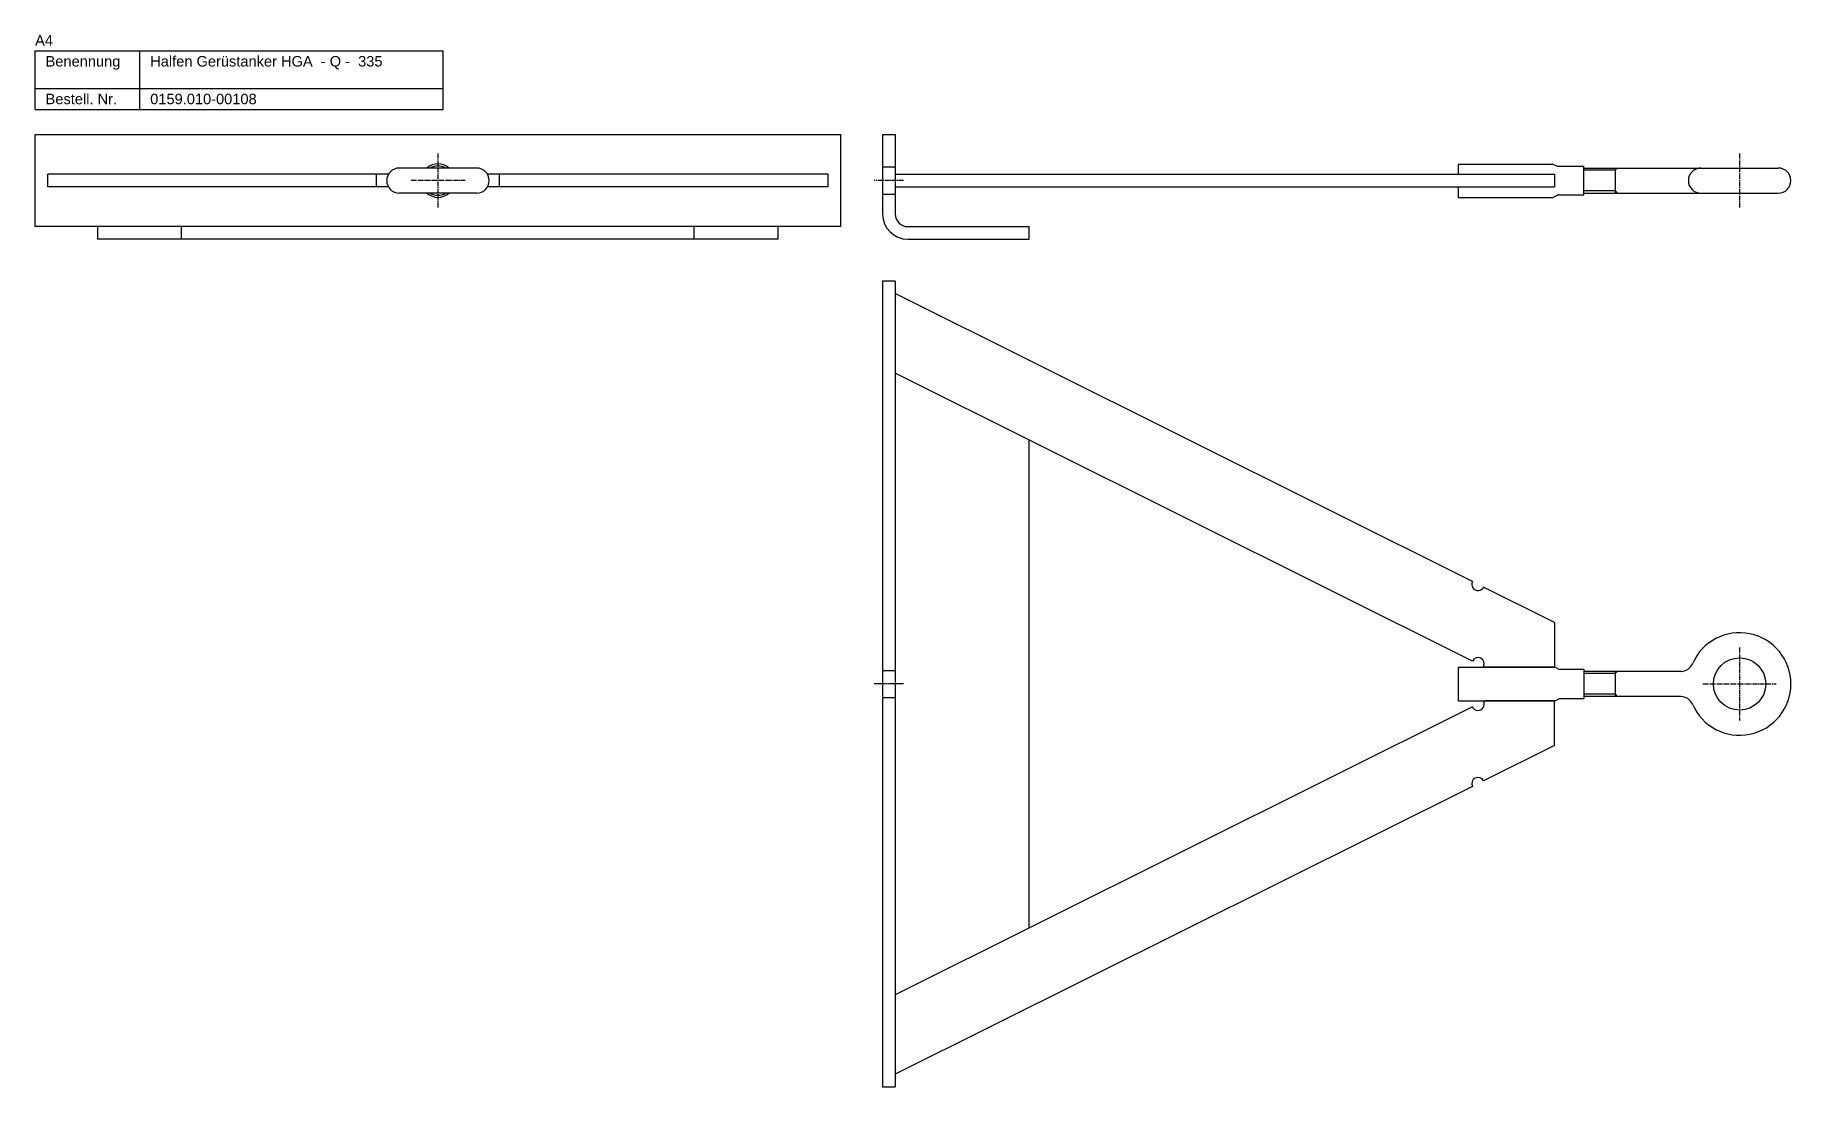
# Model space of a CAD drawing. Header units: inches. Extents: x 9 to 6602, y 8 to 536.
# Drawn here: x 4823 to 5662, y 33 to 536 of the extents above; entities that cross this region are included whole.
import ezdxf

# ---------------------------------------------------------------- set-up
doc = ezdxf.new("R2010")
doc.units = ezdxf.units.IN
doc.header["$MEASUREMENT"] = 0
doc.linetypes.add('MITTE2', pattern=[1.125, 0.75, -0.125, 0.125, -0.125])
doc.linetypes.add('VERDECKT2', pattern=[0.1875, 0.125, -0.0625])
doc.layers.add('Halfen', color=2, linetype='Continuous')
doc.styles.add('ARIAL50', font='ARIAL.TTF', dxfattribs={"height": 5})

msp = doc.modelspace()

# ---------------------------------------------------------------- texts
at = {"layer": 'Halfen', "style": 'ARIAL50'}
for s, p in [('A4', (4823.15, 530.66)), ('Benennung', (4828.15, 520.66)), ('Halfen Gerüstanker HGA  - Q -  335', (4878.15, 520.66)), ('Bestell. Nr.', (4828.15, 502.66)), ('0159.010-00108', (4878.15, 502.66))]:
    msp.add_text(s, height=5, dxfattribs=at).set_placement(p)

# ---------------------------------------------------------------- linework, layer by layer
at = {"layer": 'Halfen'}
for p, q in [((4823.15, 528.16), (5018.15, 528.16)), ((4823.15, 500.16), (4823.15, 528.16)), ((4873.15, 500.16), (4873.15, 528.16)), ((5018.15, 500.16), (5018.15, 528.16)), ((4823.15, 510.16), (5018.15, 510.16)), ((4823.15, 500.16), (5018.15, 500.16)), ((4823.15, 488.16), (5208.15, 488.16)), ((4823.15, 444.16), (4823.15, 488.16)), ((5208.15, 444.16), (5208.15, 488.16)), ((5228.15, 488.16), (5228.15, 450.16)), ((5228.15, 488.16), (5234.15, 488.16)), ((5234.15, 488.16), (5234.15, 450.16)), ((5034.15, 472.16), (4997.15, 472.16)), ((5503.15, 474.01), (5547.88, 474.01)), ((5503.15, 474.01), (5503.15, 469.16)), ((5548.22, 473.95), (5550.68, 473.07)), ((5551.02, 473.01), (5563.15, 473.01)), ((5563.15, 459.31), (5563.15, 473.01)), ((5563.15, 472.16), (5656.15, 472.16)), ((4991.95, 469.16), (4829.15, 469.16)), ((4829.15, 463.16), (4829.15, 469.16)), ((4991.95, 463.16), (4829.15, 463.16)), ((4986.24, 463.16), (4986.24, 469.16)), ((5202.15, 469.16), (5039.35, 469.16)), ((5202.15, 463.16), (5039.35, 463.16)), ((5045.06, 463.16), (5045.06, 469.16)), ((5202.15, 463.16), (5202.15, 469.16)), ((5234.15, 469.16), (5549.15, 469.16)), ((5234.15, 463.16), (5549.15, 463.16)), ((5503.15, 463.16), (5503.15, 458.01)), ((5549.15, 469.16), (5549.15, 463.16)), ((5034.15, 460.16), (4997.15, 460.16)), ((5503.15, 458.01), (5547.88, 458.01)), ((5548.32, 458.11), (5550.58, 459.21)), ((5551.02, 459.31), (5563.15, 459.31)), ((5563.15, 460.16), (5656.15, 460.16)), ((5208.15, 444.16), (4823.15, 444.16)), ((4853.15, 438.16), (4853.15, 444.16)), ((5178.15, 438.16), (4853.15, 438.16)), ((4893.15, 438.16), (4893.15, 444.16)), ((5138.15, 438.16), (5138.15, 444.16)), ((5178.15, 438.16), (5178.15, 444.16)), ((5240.15, 444.16), (5298.15, 444.16)), ((5240.15, 438.16), (5298.15, 438.16)), ((5298.15, 438.16), (5298.15, 444.16)), ((5228.15, 418.16), (5228.15, 33.16)), ((5234.15, 418.16), (5228.15, 418.16)), ((5234.15, 418.16), (5234.15, 33.16)), ((5509.97, 274.62), (5234.15, 412.16)), ((5509.97, 236.62), (5234.15, 374.17)), ((5298.15, 109.07), (5298.15, 342.25)), ((5549.15, 255.08), (5515.34, 271.94)), ((5549.15, 255.08), (5549.15, 233.66)), ((5503.15, 233.66), (5549.15, 233.66)), ((5503.15, 233.66), (5503.15, 217.66)), ((5515.34, 233.95), (5515.9, 233.66)), ((5549.15, 233.66), (5515.9, 233.66)), ((5549.81, 233.51), (5551.24, 232.81)), ((5551.89, 232.66), (5563.15, 232.66)), ((5563.15, 232.66), (5563.15, 218.66)), ((5609.61, 231.66), (5563.15, 231.66)), ((5549.81, 217.81), (5551.24, 218.51)), ((5551.89, 218.66), (5563.15, 218.66)), ((5609.61, 219.66), (5563.15, 219.66)), ((5509.97, 214.7), (5234.15, 77.16)), ((5503.15, 217.66), (5549.15, 217.66)), ((5515.34, 217.38), (5515.9, 217.66)), ((5549.15, 217.66), (5515.9, 217.66)), ((5549.15, 196.25), (5549.15, 217.66)), ((5549.15, 196.25), (5515.34, 179.39)), ((5509.97, 176.71), (5234.15, 39.16)), ((5228.15, 33.16), (5234.15, 33.16))]:
    msp.add_line(p, q, dxfattribs=at)
at = {"layer": 'Halfen', "color": 1, "linetype": 'MITTE2', "ltscale": 3}
for p, q in [((5015.65, 479.16), (5015.65, 453.17)), ((5637.65, 479.16), (5637.65, 453.16)), ((5028.65, 466.16), (5002.65, 466.16)), ((5238.15, 466.16), (5224.15, 466.16)), ((5637.65, 243.16), (5637.65, 208.16)), ((5620.15, 225.66), (5655.15, 225.66))]:
    msp.add_line(p, q, dxfattribs=at)
at = {"layer": 'Halfen', "color": 1, "linetype": 'VERDECKT2', "ltscale": 1.5}
for p, q in [((5228.15, 472.66), (5234.15, 472.66)), ((5228.15, 459.66), (5234.15, 459.66)), ((5228.15, 232.16), (5234.15, 232.16)), ((5228.15, 219.16), (5234.15, 219.16))]:
    msp.add_line(p, q, dxfattribs=at)
at = {"layer": 'Halfen', "color": 1}
for p, q in [((5578.15, 471.09), (5563.15, 471.09)), ((5578.15, 472.16), (5578.15, 460.16)), ((5578.15, 471.09), (5579.15, 472.16)), ((5578.15, 461.24), (5563.15, 461.24)), ((5578.15, 461.24), (5579.15, 460.16)), ((5578.15, 230.59), (5563.15, 230.59)), ((5578.15, 231.66), (5578.15, 219.66)), ((5578.15, 230.59), (5579.15, 231.66)), ((5578.15, 220.74), (5563.15, 220.74)), ((5578.15, 220.74), (5579.15, 219.66))]:
    msp.add_line(p, q, dxfattribs=at)
at = {"layer": 'Halfen', "color": 1, "linetype": 'MITTE2'}
msp.add_line((5238.15, 225.66), (5224.15, 225.66), dxfattribs=at)
at = {"layer": 'Halfen'}
msp.add_circle((5637.65, 225.66), 12.5, dxfattribs=at)
for centre, radius, start, end in [((4997.15, 466.16), 6, 90, 270), ((5015.65, 466.16), 8, 48.59038, 131.40962), ((5015.65, 466.16), 7, 58.99728, 121.00272), ((5034.15, 466.16), 6, 270, 90), ((5547.88, 473.01), 1, 70.25435, 90), ((5551.02, 474.01), 1, 250.25435, 270), ((5619.15, 466.16), 6, 90, 270), ((5656.15, 466.16), 6, 270, 90), ((5015.65, 466.16), 8, 228.59038, 311.40962), ((5015.65, 466.16), 7, 238.99728, 301.00272), ((5547.88, 459.01), 1, 270, 295.93155), ((5551.02, 458.31), 1, 90, 115.93155), ((5240.15, 450.16), 12, 180, 270), ((5240.15, 450.16), 6, 180, 270), ((5512.65, 273.28), 3, 153.49506, 333.49506), ((5637.65, 225.66), 24.5, 203.16888, 156.83112), ((5512.65, 235.28), 3, 333.49506, 153.49506), ((5609.61, 237.66), 6, 270, 336.83112), ((5549.15, 232.16), 1.5, 63.99577, 90), ((5551.89, 234.16), 1.5, 243.99577, 270), ((5551.89, 217.16), 1.5, 90, 116.00423), ((5609.61, 213.66), 6, 23.16888, 90), ((5512.65, 216.04), 3, 206.50494, 26.50494), ((5549.15, 219.16), 1.5, 270, 296.00423), ((5512.65, 178.05), 3, 26.50494, 206.50494)]:
    msp.add_arc(centre, radius, start, end, dxfattribs=at)

msp.set_redraw_order([(e.dxf.handle, doc.entitydb.next_handle()) for e in msp.query("TEXT MTEXT ATTDEF DIMENSION ARC_DIMENSION")])  # texts and dimensions are drawn at this point

doc.saveas('drawing.dxf')
